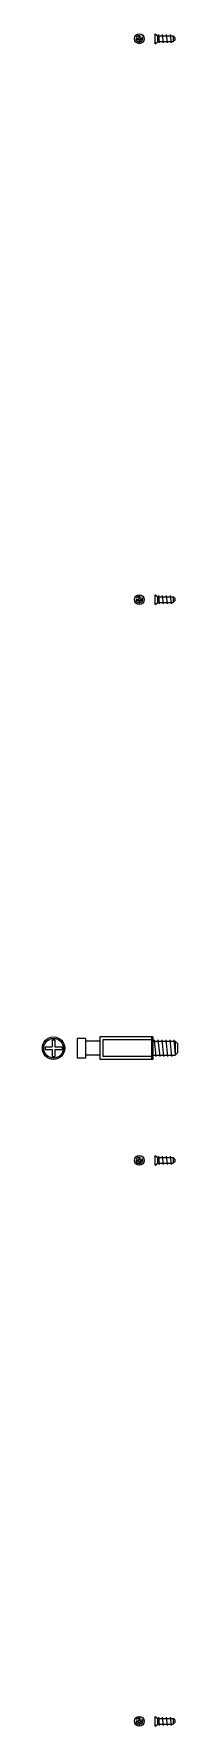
# Model space of a CAD drawing. Header units: centimetres. Extents: x 4 to 257, y 1 to 229.
# Drawn here: x 179.1 to 183.9, y 93 to 153.3 of the extents above; entities that cross this region are included whole.
import ezdxf

# ---------------------------------------------------------------- set-up
doc = ezdxf.new("R2010")
doc.units = ezdxf.units.CM
doc.linetypes.add('ACAD_ISO02W100', pattern=[15, 12, -3])

msp = doc.modelspace()

# ---------------------------------------------------------------- linework, layer by layer
for p, q in [((183.075, 152.987), (183.075, 153.337)), ((183.075, 153.337), (183.175, 153.262)), ((183.192, 153.312), (183.222, 153.012)), ((183.333, 153.312), (183.363, 153.012)), ((183.473, 153.312), (183.504, 153.012)), ((183.615, 153.312), (183.645, 153.012)), ((182.395, 153.182), (182.492, 153.182)), ((182.395, 153.182), (182.395, 153.143)), ((182.395, 153.143), (182.492, 153.143)), ((182.492, 153.279), (182.531, 153.279)), ((182.492, 153.279), (182.492, 153.182)), ((182.492, 153.143), (182.492, 153.046)), ((182.492, 153.046), (182.531, 153.046)), ((182.531, 153.279), (182.531, 153.182)), ((182.531, 153.182), (182.628, 153.182)), ((182.531, 153.143), (182.628, 153.143)), ((182.531, 153.143), (182.531, 153.046)), ((182.628, 153.182), (182.628, 153.143)), ((183.075, 152.987), (183.175, 153.062)), ((183.175, 153.062), (183.175, 153.262)), ((183.175, 153.262), (183.725, 153.262)), ((183.175, 153.062), (183.725, 153.062)), ((183.725, 153.262), (183.725, 153.062)), ((183.775, 153.212), (183.725, 153.262)), ((183.775, 153.112), (183.725, 153.062)), ((183.775, 153.212), (183.775, 153.112)), ((182.395, 133.182), (182.492, 133.182)), ((182.395, 133.182), (182.395, 133.143)), ((182.395, 133.143), (182.492, 133.143)), ((182.492, 133.279), (182.531, 133.279)), ((182.492, 133.279), (182.492, 133.182)), ((182.492, 133.143), (182.492, 133.046)), ((182.492, 133.046), (182.531, 133.046)), ((182.531, 133.279), (182.531, 133.182)), ((182.531, 133.182), (182.628, 133.182)), ((182.531, 133.143), (182.628, 133.143)), ((182.531, 133.143), (182.531, 133.046)), ((182.628, 133.182), (182.628, 133.143)), ((183.075, 132.987), (183.075, 133.337)), ((183.075, 133.337), (183.175, 133.262)), ((183.075, 132.987), (183.175, 133.062)), ((183.175, 133.062), (183.175, 133.262)), ((183.175, 133.262), (183.725, 133.262)), ((183.175, 133.062), (183.725, 133.062)), ((183.192, 133.312), (183.222, 133.012)), ((183.333, 133.312), (183.363, 133.012)), ((183.473, 133.312), (183.504, 133.012)), ((183.615, 133.312), (183.645, 133.012)), ((183.725, 133.262), (183.725, 133.062)), ((183.775, 133.212), (183.725, 133.262)), ((183.775, 133.112), (183.725, 133.062)), ((183.775, 133.212), (183.775, 133.112)), ((179.156, 117.214), (179.156, 117.114)), ((179.156, 117.114), (179.406, 117.114)), ((179.157, 117.214), (179.406, 117.214)), ((179.406, 117.464), (179.506, 117.464)), ((179.406, 117.464), (179.406, 117.214)), ((179.406, 117.114), (179.406, 116.864)), ((179.506, 117.464), (179.506, 117.214)), ((179.506, 117.214), (179.757, 117.214)), ((179.506, 117.114), (179.756, 117.114)), ((179.506, 117.114), (179.506, 116.864)), ((179.756, 117.214), (179.756, 117.114)), ((180.592, 117.514), (180.292, 117.514)), ((180.292, 117.514), (180.292, 116.814)), ((180.592, 117.514), (180.592, 116.814)), ((181.109, 117.414), (180.592, 117.414)), ((182.991, 117.564), (181.109, 117.564)), ((181.109, 117.564), (181.109, 116.772)), ((182.958, 117.464), (181.209, 117.464)), ((181.209, 117.464), (181.209, 116.872)), ((182.958, 116.764), (182.958, 117.564)), ((182.991, 117.564), (182.991, 116.764)), ((182.991, 117.414), (183.796, 117.414)), ((183.037, 117.464), (183.098, 116.864)), ((183.178, 117.464), (183.239, 116.864)), ((183.319, 117.464), (183.38, 116.864)), ((183.46, 117.464), (183.521, 116.864)), ((183.601, 117.464), (183.662, 116.864)), ((183.742, 117.464), (183.796, 116.931)), ((183.796, 117.414), (183.796, 116.914)), ((183.879, 117.331), (183.796, 117.414)), ((183.879, 117.331), (183.879, 116.997)), ((179.406, 116.864), (179.506, 116.864)), ((180.592, 116.814), (180.292, 116.814)), ((181.109, 116.914), (180.592, 116.914)), ((182.991, 116.764), (181.109, 116.764)), ((182.958, 116.864), (181.209, 116.872)), ((182.991, 116.914), (183.796, 116.914)), ((183.879, 116.997), (183.796, 116.914)), ((182.395, 113.182), (182.492, 113.182)), ((182.395, 113.182), (182.395, 113.143)), ((182.395, 113.143), (182.492, 113.143)), ((182.492, 113.279), (182.531, 113.279)), ((182.492, 113.279), (182.492, 113.182)), ((182.492, 113.143), (182.492, 113.046)), ((182.492, 113.046), (182.531, 113.046)), ((182.531, 113.279), (182.531, 113.182)), ((182.531, 113.182), (182.628, 113.182)), ((182.531, 113.143), (182.628, 113.143)), ((182.531, 113.143), (182.531, 113.046)), ((182.628, 113.182), (182.628, 113.143)), ((183.075, 112.987), (183.075, 113.337)), ((183.075, 113.337), (183.175, 113.262)), ((183.075, 112.987), (183.175, 113.062)), ((183.175, 113.062), (183.175, 113.262)), ((183.175, 113.262), (183.725, 113.262)), ((183.175, 113.062), (183.725, 113.062)), ((183.192, 113.312), (183.222, 113.012)), ((183.333, 113.312), (183.363, 113.012)), ((183.473, 113.312), (183.504, 113.012)), ((183.615, 113.312), (183.645, 113.012)), ((183.725, 113.262), (183.725, 113.062)), ((183.775, 113.212), (183.725, 113.262)), ((183.775, 113.112), (183.725, 113.062)), ((183.775, 113.212), (183.775, 113.112)), ((182.395, 93.182), (182.492, 93.182)), ((182.395, 93.182), (182.395, 93.143)), ((182.395, 93.143), (182.492, 93.143)), ((182.492, 93.279), (182.531, 93.279)), ((182.492, 93.279), (182.492, 93.182)), ((182.492, 93.143), (182.492, 93.046)), ((182.492, 93.046), (182.531, 93.046)), ((182.531, 93.279), (182.531, 93.182)), ((182.531, 93.182), (182.628, 93.182)), ((182.531, 93.143), (182.628, 93.143)), ((182.531, 93.143), (182.531, 93.046)), ((182.628, 93.182), (182.628, 93.143)), ((183.075, 92.987), (183.075, 93.337)), ((183.075, 93.337), (183.175, 93.262)), ((183.075, 92.987), (183.175, 93.062)), ((183.175, 93.062), (183.175, 93.262)), ((183.175, 93.262), (183.725, 93.262)), ((183.175, 93.062), (183.725, 93.062)), ((183.192, 93.312), (183.222, 93.012)), ((183.333, 93.312), (183.363, 93.012)), ((183.473, 93.312), (183.504, 93.012)), ((183.615, 93.312), (183.645, 93.012)), ((183.725, 93.262), (183.725, 93.062)), ((183.775, 93.212), (183.725, 93.262)), ((183.775, 93.112), (183.725, 93.062)), ((183.775, 93.212), (183.775, 93.112))]:
    msp.add_line(p, q)
for centre, radius in [((182.511, 153.162), 0.175), ((182.511, 133.162), 0.175), ((179.456, 117.164), 0.4), ((179.456, 117.164), 0.35), ((182.511, 113.162), 0.175), ((182.511, 93.162), 0.175)]:
    msp.add_circle(centre, radius)
at = {"linetype": 'ACAD_ISO02W100', "ltscale": 0.01}
for centre in [(182.511, 153.162), (182.511, 133.162), (182.511, 113.162), (182.511, 93.162)]:
    msp.add_circle(centre, 0.117, dxfattribs=at)

doc.saveas('drawing.dxf')
